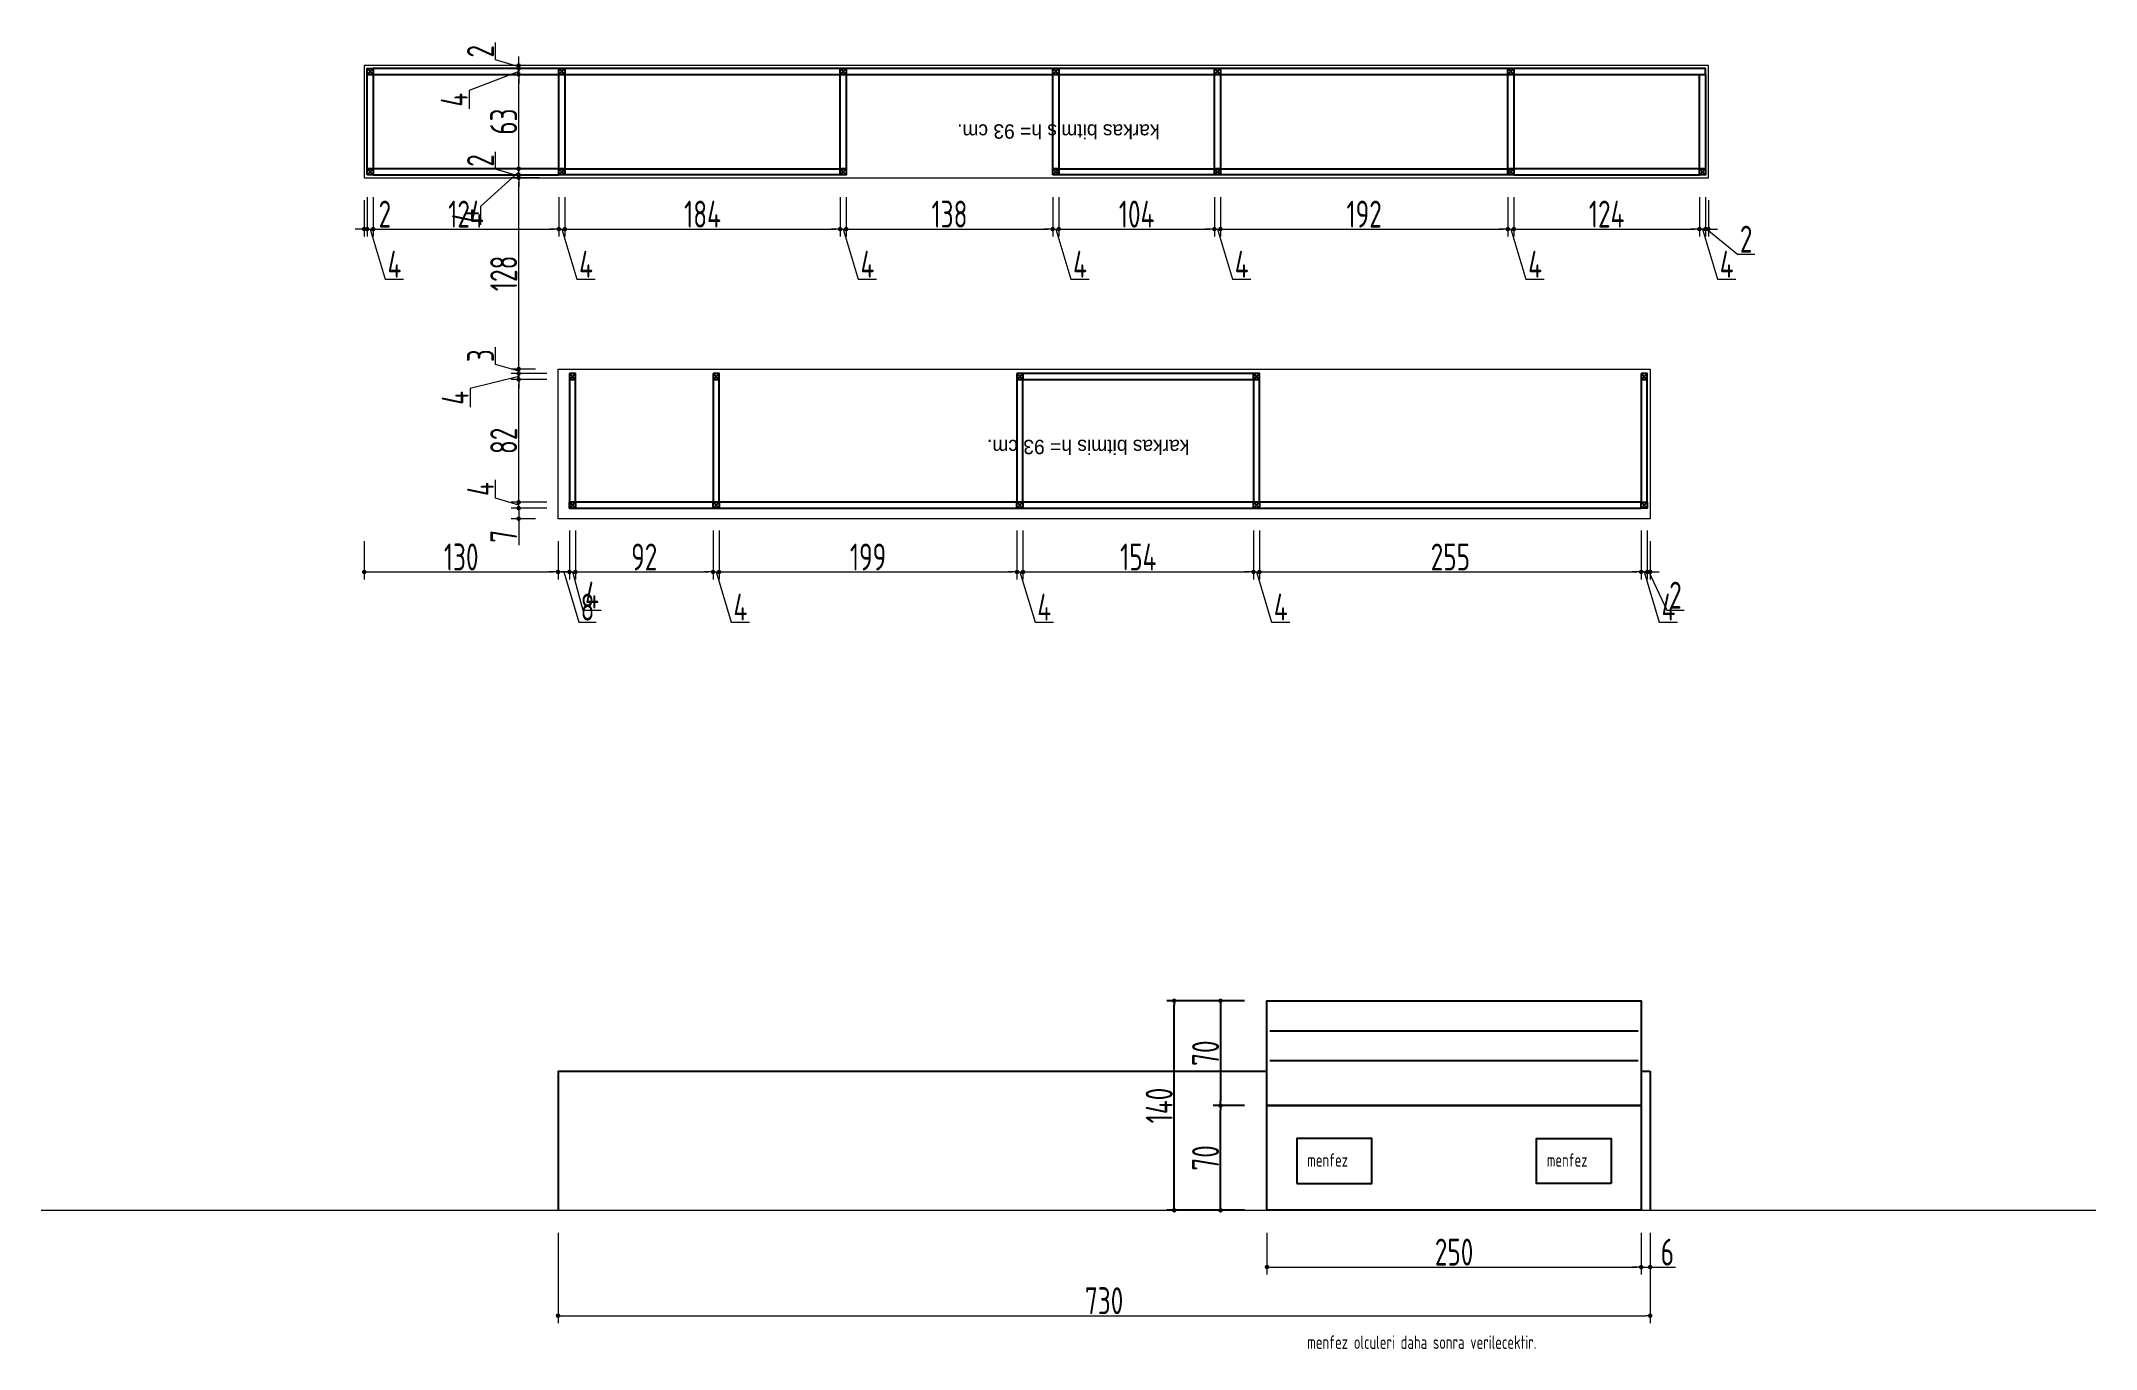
# Model space of a CAD drawing. Extents: x 309271 to 319232, y 6123 to 12941.
# Drawn here: x 310448 to 311821, y 6123 to 6996 of the extents above; entities that cross this region are included whole.
import ezdxf

# ---------------------------------------------------------------- set-up
doc = ezdxf.new("R2010")
doc.units = 0
doc.header["$LTSCALE"] = 25
doc.header["$MEASUREMENT"] = 0
doc.header["$PDSIZE"] = -500
doc.layers.get('0').update_dxf_attribs({"linetype": 'CONTINUOUS', "lineweight": 0})
doc.layers.get('DEFPOINTS').update_dxf_attribs({"linetype": 'CONTINUOUS', "lineweight": 0})
doc.layers.add('ARK_AHŞAP', color=45, linetype='CONTINUOUS', lineweight=15)
for name, color, linetype in [('Kıtc-002 Çizgi', 7, 'CONTINUOUS'), ('Kıtc-006 Yazı 001', 1, 'CONTINUOUS'), ('Kıtc-040 Detay', 7, 'CONTINUOUS')]:
    doc.layers.add(name, color=color, linetype=linetype)
doc.styles.add('DIM', font='dim', dxfattribs={"width": 0.8})
doc.dimstyles.new('mcv100 OLCU', dxfattribs={"dimtxt": 18, "dimasz": 3, "dimexe": 5, "dimexo": 15, "dimgap": 1, "dimtad": 1, "dimdec": 0, "dimzin": 9, "dimtxsty": 'DIM', "dimblk": 'DOT', "dimcen": 2.5, "dimclrd": 256, "dimclre": 256, "dimclrt": 256, "dimadec": 1, "dimazin": 1, "dimtfac": 1, "dimtdec": 0, "dimtmove": 0, "dimatfit": 3, "dimldrblk": 'DOT', "dimfxl": 1, "dimlwd": -1, "dimlwe": -1, "dimarcsym": 0})

msp = doc.modelspace()

# ---------------------------------------------------------------- texts
at = {"layer": 'Kıtc-002 Çizgi', "color": 1, "style": 'DIM', "width": 0.8}
for s, p in [('menfez', (311293.9, 6244.4)), ('menfez', (311453.9, 6244.4)), ('menfez olculeri daha sonra verilecektir.', (311293.9, 6122.7))]:
    msp.add_text(s, height=9, dxfattribs=at).set_placement(p)
at = {"layer": 'Kıtc-006 Yazı 001'}
for p in [(311195.2, 6940.9), (311215.2, 6730.1)]:
    msp.add_text('karkas bitmis h= 93 cm.', height=9.6, rotation=180, dxfattribs=at).set_placement(p)

# ---------------------------------------------------------------- blocks, each defined once
blk = doc.blocks.new('A$C14D17327')
at = {"layer": 'Kıtc-002 Çizgi', "color": 1, "elevation": 0}
blk.add_lwpolyline([(0, 4), (4, 4), (4, 0), (0, 0)], close=True, dxfattribs=at)
for points in [[(0, 4), (4, 0)], [(0, 0), (4, 4)]]:
    blk.add_lwpolyline(points, dxfattribs=at)
blk = doc.blocks.new('_Dot')
at = {"color": 0, "linetype": 'ByBlock', "lineweight": -2}
blk.add_line((-0.5, 0), (-1, 0), dxfattribs=at)
at = {"color": 0, "linetype": 'ByBlock', "const_width": 0.5}
blk.add_lwpolyline([(-0.25, 0, 1), (0.25, 0, 1)], format="xyb", close=True, dxfattribs=at)
blk = doc.blocks.new('*D116')
at = {"ltscale": 0.1, "transparency": 16777216}
for p, q in [((310663.9, 6662.4), (310663.9, 6636.8)), ((310793.4, 6662.4), (310793.4, 6636.8)), ((310666.9, 6641.8), (310790.4, 6641.8))]:
    blk.add_line(p, q, dxfattribs=at)
at = {"layer": 'DEFPOINTS', "color": 0, "ltscale": 0.1, "transparency": 16777216}
for p in [(310663.9, 6677.4), (310793.4, 6677.4), (310793.4, 6641.8)]:
    blk.add_point(p, dxfattribs=at)
at = {"ltscale": 0.1, "transparency": 16777216, "xscale": 3, "yscale": 3, "zscale": 3, "rotation": 180}
blk.add_blockref('_Dot', (310663.9, 6641.8), dxfattribs=at)
at = {"ltscale": 0.1, "transparency": 16777216, "xscale": 3, "yscale": 3, "zscale": 3}
blk.add_blockref('_Dot', (310793.4, 6641.8), dxfattribs=at)
at = {"ltscale": 0.1, "transparency": 16777216, "insert": (310728.7, 6651.8), "char_height": 18, "attachment_point": 5, "style": 'DIM'}
blk.add_mtext('130', dxfattribs=at)
blk = doc.blocks.new('*D117')
at = {"ltscale": 0.1, "transparency": 16777216}
for p, q in [((310793.4, 6662.4), (310793.4, 6636.8)), ((310801, 6669.4), (310801, 6636.8)), ((310790.4, 6641.8), (310787.4, 6641.8)), ((310793.4, 6641.8), (310801, 6641.8)), ((310793.4, 6641.8), (310801, 6641.8)), ((310797.2, 6641.8), (310807.3, 6608.3)), ((310804, 6641.8), (310807, 6641.8)), ((310807.3, 6608.3), (310818.9, 6608.3))]:
    blk.add_line(p, q, dxfattribs=at)
at = {"layer": 'DEFPOINTS', "color": 0, "ltscale": 0.1, "transparency": 16777216}
for p in [(310793.4, 6677.4), (310801, 6684.4), (310801, 6641.8)]:
    blk.add_point(p, dxfattribs=at)
at = {"ltscale": 0.1, "transparency": 16777216, "xscale": 3, "yscale": 3, "zscale": 3}
blk.add_blockref('_Dot', (310793.4, 6641.8), dxfattribs=at)
at = {"ltscale": 0.1, "transparency": 16777216, "xscale": 3, "yscale": 3, "zscale": 3, "rotation": 180}
blk.add_blockref('_Dot', (310801, 6641.8), dxfattribs=at)
at = {"ltscale": 0.1, "transparency": 16777216, "insert": (310813.1, 6618.3), "char_height": 18, "attachment_point": 5, "style": 'DIM'}
blk.add_mtext('8', dxfattribs=at)
blk = doc.blocks.new('*D118')
at = {"ltscale": 0.1, "transparency": 16777216}
for p, q in [((310801, 6669.4), (310801, 6636.8)), ((310805, 6669.4), (310805, 6636.8)), ((310798, 6641.8), (310795, 6641.8)), ((310801, 6641.8), (310805, 6641.8)), ((310801, 6641.8), (310805, 6641.8)), ((310803, 6641.8), (310810, 6616.3)), ((310808, 6641.8), (310811, 6641.8)), ((310810, 6616.3), (310822.3, 6616.3))]:
    blk.add_line(p, q, dxfattribs=at)
at = {"layer": 'DEFPOINTS', "color": 0, "ltscale": 0.1, "transparency": 16777216}
for p in [(310801, 6684.4), (310805, 6684.4), (310805, 6641.8)]:
    blk.add_point(p, dxfattribs=at)
at = {"ltscale": 0.1, "transparency": 16777216, "xscale": 3, "yscale": 3, "zscale": 3}
blk.add_blockref('_Dot', (310801, 6641.8), dxfattribs=at)
at = {"ltscale": 0.1, "transparency": 16777216, "xscale": 3, "yscale": 3, "zscale": 3, "rotation": 180}
blk.add_blockref('_Dot', (310805, 6641.8), dxfattribs=at)
at = {"ltscale": 0.1, "transparency": 16777216, "insert": (310816.1, 6626.3), "char_height": 18, "attachment_point": 5, "style": 'DIM'}
blk.add_mtext('4', dxfattribs=at)
blk = doc.blocks.new('*D119')
at = {"ltscale": 0.1, "transparency": 16777216}
for p, q in [((310805, 6669.4), (310805, 6636.8)), ((310897, 6669.4), (310897, 6636.8)), ((310808, 6641.8), (310894, 6641.8))]:
    blk.add_line(p, q, dxfattribs=at)
at = {"layer": 'DEFPOINTS', "color": 0, "ltscale": 0.1, "transparency": 16777216}
for p in [(310805, 6684.4), (310897, 6684.4), (310897, 6641.8)]:
    blk.add_point(p, dxfattribs=at)
at = {"ltscale": 0.1, "transparency": 16777216, "xscale": 3, "yscale": 3, "zscale": 3, "rotation": 180}
blk.add_blockref('_Dot', (310805, 6641.8), dxfattribs=at)
at = {"ltscale": 0.1, "transparency": 16777216, "xscale": 3, "yscale": 3, "zscale": 3}
blk.add_blockref('_Dot', (310897, 6641.8), dxfattribs=at)
at = {"ltscale": 0.1, "transparency": 16777216, "insert": (310851, 6651.8), "char_height": 18, "attachment_point": 5, "style": 'DIM'}
blk.add_mtext('92', dxfattribs=at)
blk = doc.blocks.new('*D142')
at = {"ltscale": 0.1, "transparency": 16777216}
for p, q in [((310897, 6669.4), (310897, 6636.8)), ((310901, 6669.4), (310901, 6636.8)), ((310894, 6641.8), (310891, 6641.8)), ((310897, 6641.8), (310901, 6641.8)), ((310897, 6641.8), (310901, 6641.8)), ((310899, 6641.8), (310909.1, 6608.3)), ((310904, 6641.8), (310907, 6641.8)), ((310909.1, 6608.3), (310921.3, 6608.3))]:
    blk.add_line(p, q, dxfattribs=at)
at = {"layer": 'DEFPOINTS', "color": 0, "ltscale": 0.1, "transparency": 16777216}
for p in [(310897, 6684.4), (310901, 6684.4), (310901, 6641.8)]:
    blk.add_point(p, dxfattribs=at)
at = {"ltscale": 0.1, "transparency": 16777216, "xscale": 3, "yscale": 3, "zscale": 3}
blk.add_blockref('_Dot', (310897, 6641.8), dxfattribs=at)
at = {"ltscale": 0.1, "transparency": 16777216, "xscale": 3, "yscale": 3, "zscale": 3, "rotation": 180}
blk.add_blockref('_Dot', (310901, 6641.8), dxfattribs=at)
at = {"ltscale": 0.1, "transparency": 16777216, "insert": (310915.2, 6618.3), "char_height": 18, "attachment_point": 5, "style": 'DIM'}
blk.add_mtext('4', dxfattribs=at)
blk = doc.blocks.new('*D143')
at = {"ltscale": 0.1, "transparency": 16777216}
for p, q in [((310901, 6669.4), (310901, 6636.8)), ((311100, 6669.4), (311100, 6636.8)), ((310904, 6641.8), (311097, 6641.8))]:
    blk.add_line(p, q, dxfattribs=at)
at = {"layer": 'DEFPOINTS', "color": 0, "ltscale": 0.1, "transparency": 16777216}
for p in [(310901, 6684.4), (311100, 6684.4), (311100, 6641.8)]:
    blk.add_point(p, dxfattribs=at)
at = {"ltscale": 0.1, "transparency": 16777216, "xscale": 3, "yscale": 3, "zscale": 3, "rotation": 180}
blk.add_blockref('_Dot', (310901, 6641.8), dxfattribs=at)
at = {"ltscale": 0.1, "transparency": 16777216, "xscale": 3, "yscale": 3, "zscale": 3}
blk.add_blockref('_Dot', (311100, 6641.8), dxfattribs=at)
at = {"ltscale": 0.1, "transparency": 16777216, "insert": (311000.5, 6651.8), "char_height": 18, "attachment_point": 5, "style": 'DIM'}
blk.add_mtext('199', dxfattribs=at)
blk = doc.blocks.new('*D144')
at = {"ltscale": 0.1, "transparency": 16777216}
for p, q in [((311100, 6669.4), (311100, 6636.8)), ((311104, 6669.4), (311104, 6636.8)), ((311097, 6641.8), (311094, 6641.8)), ((311100, 6641.8), (311104, 6641.8)), ((311100, 6641.8), (311104, 6641.8)), ((311102, 6641.8), (311112.1, 6608.3)), ((311107, 6641.8), (311110, 6641.8)), ((311112.1, 6608.3), (311124.3, 6608.3))]:
    blk.add_line(p, q, dxfattribs=at)
at = {"layer": 'DEFPOINTS', "color": 0, "ltscale": 0.1, "transparency": 16777216}
for p in [(311100, 6684.4), (311104, 6684.4), (311104, 6641.8)]:
    blk.add_point(p, dxfattribs=at)
at = {"ltscale": 0.1, "transparency": 16777216, "xscale": 3, "yscale": 3, "zscale": 3}
blk.add_blockref('_Dot', (311100, 6641.8), dxfattribs=at)
at = {"ltscale": 0.1, "transparency": 16777216, "xscale": 3, "yscale": 3, "zscale": 3, "rotation": 180}
blk.add_blockref('_Dot', (311104, 6641.8), dxfattribs=at)
at = {"ltscale": 0.1, "transparency": 16777216, "insert": (311118.2, 6618.3), "char_height": 18, "attachment_point": 5, "style": 'DIM'}
blk.add_mtext('4', dxfattribs=at)
blk = doc.blocks.new('*D145')
at = {"ltscale": 0.1, "transparency": 16777216}
for p, q in [((311104, 6669.4), (311104, 6636.8)), ((311258, 6669.4), (311258, 6636.8)), ((311107, 6641.8), (311255, 6641.8))]:
    blk.add_line(p, q, dxfattribs=at)
at = {"layer": 'DEFPOINTS', "color": 0, "ltscale": 0.1, "transparency": 16777216}
for p in [(311104, 6684.4), (311258, 6684.4), (311258, 6641.8)]:
    blk.add_point(p, dxfattribs=at)
at = {"ltscale": 0.1, "transparency": 16777216, "xscale": 3, "yscale": 3, "zscale": 3, "rotation": 180}
blk.add_blockref('_Dot', (311104, 6641.8), dxfattribs=at)
at = {"ltscale": 0.1, "transparency": 16777216, "xscale": 3, "yscale": 3, "zscale": 3}
blk.add_blockref('_Dot', (311258, 6641.8), dxfattribs=at)
at = {"ltscale": 0.1, "transparency": 16777216, "insert": (311181, 6651.8), "char_height": 18, "attachment_point": 5, "style": 'DIM'}
blk.add_mtext('154', dxfattribs=at)
blk = doc.blocks.new('*D146')
at = {"ltscale": 0.1, "transparency": 16777216}
for p, q in [((311258, 6669.4), (311258, 6636.8)), ((311262, 6669.4), (311262, 6636.8)), ((311255, 6641.8), (311252, 6641.8)), ((311258, 6641.8), (311262, 6641.8)), ((311258, 6641.8), (311262, 6641.8)), ((311260, 6641.8), (311270.1, 6608.3)), ((311265, 6641.8), (311268, 6641.8)), ((311270.1, 6608.3), (311282.3, 6608.3))]:
    blk.add_line(p, q, dxfattribs=at)
at = {"layer": 'DEFPOINTS', "color": 0, "ltscale": 0.1, "transparency": 16777216}
for p in [(311258, 6684.4), (311262, 6684.4), (311262, 6641.8)]:
    blk.add_point(p, dxfattribs=at)
at = {"ltscale": 0.1, "transparency": 16777216, "xscale": 3, "yscale": 3, "zscale": 3}
blk.add_blockref('_Dot', (311258, 6641.8), dxfattribs=at)
at = {"ltscale": 0.1, "transparency": 16777216, "xscale": 3, "yscale": 3, "zscale": 3, "rotation": 180}
blk.add_blockref('_Dot', (311262, 6641.8), dxfattribs=at)
at = {"ltscale": 0.1, "transparency": 16777216, "insert": (311276.2, 6618.3), "char_height": 18, "attachment_point": 5, "style": 'DIM'}
blk.add_mtext('4', dxfattribs=at)
blk = doc.blocks.new('*D147')
at = {"ltscale": 0.1, "transparency": 16777216}
for p, q in [((311262, 6669.4), (311262, 6636.8)), ((311517, 6669.4), (311517, 6636.8)), ((311265, 6641.8), (311514, 6641.8))]:
    blk.add_line(p, q, dxfattribs=at)
at = {"layer": 'DEFPOINTS', "color": 0, "ltscale": 0.1, "transparency": 16777216}
for p in [(311262, 6684.4), (311517, 6684.4), (311517, 6641.8)]:
    blk.add_point(p, dxfattribs=at)
at = {"ltscale": 0.1, "transparency": 16777216, "xscale": 3, "yscale": 3, "zscale": 3, "rotation": 180}
blk.add_blockref('_Dot', (311262, 6641.8), dxfattribs=at)
at = {"ltscale": 0.1, "transparency": 16777216, "xscale": 3, "yscale": 3, "zscale": 3}
blk.add_blockref('_Dot', (311517, 6641.8), dxfattribs=at)
at = {"ltscale": 0.1, "transparency": 16777216, "insert": (311389.5, 6651.8), "char_height": 18, "attachment_point": 5, "style": 'DIM'}
blk.add_mtext('255', dxfattribs=at)
blk = doc.blocks.new('*D148')
at = {"ltscale": 0.1, "transparency": 16777216}
for p, q in [((311517, 6669.4), (311517, 6636.8)), ((311521, 6669.4), (311521, 6636.8)), ((311514, 6641.8), (311511, 6641.8)), ((311517, 6641.8), (311521, 6641.8)), ((311517, 6641.8), (311521, 6641.8)), ((311519, 6641.8), (311529.1, 6608.3)), ((311524, 6641.8), (311527, 6641.8)), ((311529.1, 6608.3), (311541.3, 6608.3))]:
    blk.add_line(p, q, dxfattribs=at)
at = {"layer": 'DEFPOINTS', "color": 0, "ltscale": 0.1, "transparency": 16777216}
for p in [(311517, 6684.4), (311521, 6684.4), (311521, 6641.8)]:
    blk.add_point(p, dxfattribs=at)
at = {"ltscale": 0.1, "transparency": 16777216, "xscale": 3, "yscale": 3, "zscale": 3}
blk.add_blockref('_Dot', (311517, 6641.8), dxfattribs=at)
at = {"ltscale": 0.1, "transparency": 16777216, "xscale": 3, "yscale": 3, "zscale": 3, "rotation": 180}
blk.add_blockref('_Dot', (311521, 6641.8), dxfattribs=at)
at = {"ltscale": 0.1, "transparency": 16777216, "insert": (311535.2, 6618.3), "char_height": 18, "attachment_point": 5, "style": 'DIM'}
blk.add_mtext('4', dxfattribs=at)
blk = doc.blocks.new('*D135')
at = {"ltscale": 0.1, "transparency": 16777216}
for p, q in [((311521, 6669.4), (311521, 6636.8)), ((311523, 6662.4), (311523, 6636.8)), ((311518, 6641.8), (311515, 6641.8)), ((311521, 6641.8), (311523, 6641.8)), ((311521, 6641.8), (311523, 6641.8)), ((311522, 6641.8), (311534.1, 6616.3)), ((311526, 6641.8), (311529, 6641.8)), ((311534.1, 6616.3), (311545.7, 6616.3))]:
    blk.add_line(p, q, dxfattribs=at)
at = {"layer": 'DEFPOINTS', "color": 0, "ltscale": 0.1, "transparency": 16777216}
for p in [(311521, 6684.4), (311523, 6677.4), (311523, 6641.8)]:
    blk.add_point(p, dxfattribs=at)
at = {"ltscale": 0.1, "transparency": 16777216, "xscale": 3, "yscale": 3, "zscale": 3}
blk.add_blockref('_Dot', (311521, 6641.8), dxfattribs=at)
at = {"ltscale": 0.1, "transparency": 16777216, "xscale": 3, "yscale": 3, "zscale": 3, "rotation": 180}
blk.add_blockref('_Dot', (311523, 6641.8), dxfattribs=at)
at = {"ltscale": 0.1, "transparency": 16777216, "insert": (311539.9, 6626.3), "char_height": 18, "attachment_point": 5, "style": 'DIM'}
blk.add_mtext('2', dxfattribs=at)
blk = doc.blocks.new('*D136')
at = {"ltscale": 0.1, "transparency": 16777216}
for p, q in [((310767.1, 6687.4), (310767.1, 6690.4)), ((310786, 6684.4), (310762.1, 6684.4)), ((310778.4, 6677.4), (310762.1, 6677.4)), ((310767.1, 6684.4), (310767.1, 6677.4)), ((310767.1, 6674.4), (310767.1, 6659.8))]:
    blk.add_line(p, q, dxfattribs=at)
at = {"layer": 'DEFPOINTS', "color": 0, "ltscale": 0.1, "transparency": 16777216}
for p in [(310767.1, 6684.4), (310793.4, 6677.4), (310801, 6684.4)]:
    blk.add_point(p, dxfattribs=at)
at = {"ltscale": 0.1, "transparency": 16777216, "xscale": 3, "yscale": 3, "zscale": 3}
for p, rotation in [((310767.1, 6684.4), 270), ((310767.1, 6677.4), 90)]:
    blk.add_blockref('_Dot', p, dxfattribs=dict(at, rotation=rotation))
at = {"ltscale": 0.1, "transparency": 16777216, "insert": (310757.1, 6665.6), "char_height": 18, "attachment_point": 5, "rotation": 90, "style": 'DIM'}
blk.add_mtext('7', dxfattribs=at)
blk = doc.blocks.new('*D137')
at = {"ltscale": 0.1, "transparency": 16777216}
for p, q in [((310751.6, 6691), (310751.6, 6703.3)), ((310767.1, 6686.4), (310751.6, 6691)), ((310786, 6688.4), (310762.1, 6688.4)), ((310767.1, 6691.4), (310767.1, 6694.4)), ((310767.1, 6684.4), (310767.1, 6688.4)), ((310767.1, 6684.4), (310767.1, 6688.4)), ((310786, 6684.4), (310762.1, 6684.4)), ((310767.1, 6681.4), (310767.1, 6678.4))]:
    blk.add_line(p, q, dxfattribs=at)
at = {"layer": 'DEFPOINTS', "color": 0, "ltscale": 0.1, "transparency": 16777216}
for p in [(310767.1, 6688.4), (310801, 6688.4), (310801, 6684.4)]:
    blk.add_point(p, dxfattribs=at)
at = {"ltscale": 0.1, "transparency": 16777216, "xscale": 3, "yscale": 3, "zscale": 3}
for p, rotation in [((310767.1, 6688.4), 270), ((310767.1, 6684.4), 90)]:
    blk.add_blockref('_Dot', p, dxfattribs=dict(at, rotation=rotation))
at = {"ltscale": 0.1, "transparency": 16777216, "insert": (310741.6, 6697.2), "char_height": 18, "attachment_point": 5, "rotation": 90, "style": 'DIM'}
blk.add_mtext('4', dxfattribs=at)
blk = doc.blocks.new('*D138')
at = {"ltscale": 0.1, "transparency": 16777216}
for p, q in [((310786, 6770.4), (310762.1, 6770.4)), ((310767.1, 6691.4), (310767.1, 6767.4)), ((310786, 6688.4), (310762.1, 6688.4))]:
    blk.add_line(p, q, dxfattribs=at)
at = {"layer": 'DEFPOINTS', "color": 0, "ltscale": 0.1, "transparency": 16777216}
for p in [(310767.1, 6770.4), (310801, 6770.4), (310801, 6688.4)]:
    blk.add_point(p, dxfattribs=at)
at = {"ltscale": 0.1, "transparency": 16777216, "xscale": 3, "yscale": 3, "zscale": 3}
for p, rotation in [((310767.1, 6770.4), 90), ((310767.1, 6688.4), 270)]:
    blk.add_blockref('_Dot', p, dxfattribs=dict(at, rotation=rotation))
at = {"ltscale": 0.1, "transparency": 16777216, "insert": (310757.1, 6729.4), "char_height": 18, "attachment_point": 5, "rotation": 90, "style": 'DIM'}
blk.add_mtext('82', dxfattribs=at)
blk = doc.blocks.new('*D139')
at = {"ltscale": 0.1, "transparency": 16777216}
for p, q in [((310767.1, 6772.4), (310734.7, 6764.3)), ((310786, 6774.4), (310762.1, 6774.4)), ((310786, 6770.4), (310762.1, 6770.4)), ((310767.1, 6777.4), (310767.1, 6780.4)), ((310767.1, 6770.4), (310767.1, 6774.4)), ((310767.1, 6770.4), (310767.1, 6774.4)), ((310734.7, 6764.3), (310734.7, 6752)), ((310767.1, 6767.4), (310767.1, 6764.4))]:
    blk.add_line(p, q, dxfattribs=at)
at = {"layer": 'DEFPOINTS', "color": 0, "ltscale": 0.1, "transparency": 16777216}
for p in [(310767.1, 6774.4), (310801, 6774.4), (310801, 6770.4)]:
    blk.add_point(p, dxfattribs=at)
at = {"ltscale": 0.1, "transparency": 16777216, "xscale": 3, "yscale": 3, "zscale": 3}
for p, rotation in [((310767.1, 6774.4), 270), ((310767.1, 6770.4), 90)]:
    blk.add_blockref('_Dot', p, dxfattribs=dict(at, rotation=rotation))
at = {"ltscale": 0.1, "transparency": 16777216, "insert": (310724.7, 6758.1), "char_height": 18, "attachment_point": 5, "rotation": 90, "style": 'DIM'}
blk.add_mtext('4', dxfattribs=at)
blk = doc.blocks.new('*D140')
at = {"ltscale": 0.1, "transparency": 16777216}
for p, q in [((310751.6, 6780.5), (310751.6, 6792.1)), ((310767.1, 6780.4), (310767.1, 6783.4)), ((310767.1, 6775.9), (310751.6, 6780.5)), ((310778.4, 6777.4), (310762.1, 6777.4)), ((310786, 6774.4), (310762.1, 6774.4)), ((310767.1, 6774.4), (310767.1, 6777.4)), ((310767.1, 6774.4), (310767.1, 6777.4)), ((310767.1, 6771.4), (310767.1, 6768.4))]:
    blk.add_line(p, q, dxfattribs=at)
at = {"layer": 'DEFPOINTS', "color": 0, "ltscale": 0.1, "transparency": 16777216}
for p in [(310767.1, 6777.4), (310793.4, 6777.4), (310801, 6774.4)]:
    blk.add_point(p, dxfattribs=at)
at = {"ltscale": 0.1, "transparency": 16777216, "xscale": 3, "yscale": 3, "zscale": 3}
for p, rotation in [((310767.1, 6777.4), 270), ((310767.1, 6774.4), 90)]:
    blk.add_blockref('_Dot', p, dxfattribs=dict(at, rotation=rotation))
at = {"ltscale": 0.1, "transparency": 16777216, "insert": (310741.6, 6786.3), "char_height": 18, "attachment_point": 5, "rotation": 90, "style": 'DIM'}
blk.add_mtext('3', dxfattribs=at)
blk = doc.blocks.new('*D141')
at = {"ltscale": 0.1, "transparency": 16777216}
for p, q in [((310780.9, 6905.2), (310762.1, 6905.2)), ((310767.1, 6780.4), (310767.1, 6902.2)), ((310778.4, 6777.4), (310762.1, 6777.4))]:
    blk.add_line(p, q, dxfattribs=at)
at = {"layer": 'DEFPOINTS', "color": 0, "ltscale": 0.1, "transparency": 16777216}
for p in [(310767.1, 6905.2), (310795.9, 6905.2), (310793.4, 6777.4)]:
    blk.add_point(p, dxfattribs=at)
at = {"ltscale": 0.1, "transparency": 16777216, "xscale": 3, "yscale": 3, "zscale": 3}
for p, rotation in [((310767.1, 6905.2), 90), ((310767.1, 6777.4), 270)]:
    blk.add_blockref('_Dot', p, dxfattribs=dict(at, rotation=rotation))
at = {"ltscale": 0.1, "transparency": 16777216, "insert": (310757.1, 6841.3), "char_height": 18, "attachment_point": 5, "rotation": 90, "style": 'DIM'}
blk.add_mtext('128', dxfattribs=at)
blk = doc.blocks.new('*D111')
at = {"ltscale": 0.1, "transparency": 16777216}
for p, q in [((310751.6, 6910.9), (310751.6, 6922.5)), ((310767.1, 6906.2), (310751.6, 6910.9)), ((310778.9, 6907.2), (310762.1, 6907.2)), ((310780.9, 6905.2), (310762.1, 6905.2)), ((310767.1, 6910.2), (310767.1, 6913.2)), ((310767.1, 6905.2), (310767.1, 6907.2)), ((310767.1, 6905.2), (310767.1, 6907.2)), ((310767.1, 6902.2), (310767.1, 6899.2))]:
    blk.add_line(p, q, dxfattribs=at)
at = {"layer": 'DEFPOINTS', "color": 0, "ltscale": 0.1, "transparency": 16777216}
for p in [(310767.1, 6907.2), (310793.9, 6907.2), (310795.9, 6905.2)]:
    blk.add_point(p, dxfattribs=at)
at = {"ltscale": 0.1, "transparency": 16777216, "xscale": 3, "yscale": 3, "zscale": 3}
for p, rotation in [((310767.1, 6907.2), 270), ((310767.1, 6905.2), 90)]:
    blk.add_blockref('_Dot', p, dxfattribs=dict(at, rotation=rotation))
at = {"ltscale": 0.1, "transparency": 16777216, "insert": (310741.6, 6916.7), "char_height": 18, "attachment_point": 5, "rotation": 90, "style": 'DIM'}
blk.add_mtext('2', dxfattribs=at)
blk = doc.blocks.new('*D112')
at = {"ltscale": 0.1, "transparency": 16777216}
for p, q in [((310767.1, 6909.2), (310741.6, 6886)), ((310778.9, 6911.2), (310762.1, 6911.2)), ((310778.9, 6907.2), (310762.1, 6907.2)), ((310767.1, 6914.2), (310767.1, 6917.2)), ((310767.1, 6907.2), (310767.1, 6911.2)), ((310767.1, 6907.2), (310767.1, 6911.2)), ((310767.1, 6904.2), (310767.1, 6901.2)), ((310741.6, 6886), (310741.6, 6873.7))]:
    blk.add_line(p, q, dxfattribs=at)
at = {"layer": 'DEFPOINTS', "color": 0, "ltscale": 0.1, "transparency": 16777216}
for p in [(310767.1, 6911.2), (310793.9, 6911.2), (310793.9, 6907.2)]:
    blk.add_point(p, dxfattribs=at)
at = {"ltscale": 0.1, "transparency": 16777216, "xscale": 3, "yscale": 3, "zscale": 3}
for p, rotation in [((310767.1, 6911.2), 270), ((310767.1, 6907.2), 90)]:
    blk.add_blockref('_Dot', p, dxfattribs=dict(at, rotation=rotation))
at = {"ltscale": 0.1, "transparency": 16777216, "insert": (310731.6, 6879.9), "char_height": 18, "attachment_point": 5, "rotation": 90, "style": 'DIM'}
blk.add_mtext('4', dxfattribs=at)
blk = doc.blocks.new('*D113')
at = {"ltscale": 0.1, "transparency": 16777216}
for p, q in [((310778.9, 6974.2), (310762.1, 6974.2)), ((310767.1, 6914.2), (310767.1, 6971.2)), ((310778.9, 6911.2), (310762.1, 6911.2))]:
    blk.add_line(p, q, dxfattribs=at)
at = {"layer": 'DEFPOINTS', "color": 0, "ltscale": 0.1, "transparency": 16777216}
for p in [(310767.1, 6974.2), (310793.9, 6974.2), (310793.9, 6911.2)]:
    blk.add_point(p, dxfattribs=at)
at = {"ltscale": 0.1, "transparency": 16777216, "xscale": 3, "yscale": 3, "zscale": 3}
for p, rotation in [((310767.1, 6974.2), 90), ((310767.1, 6911.2), 270)]:
    blk.add_blockref('_Dot', p, dxfattribs=dict(at, rotation=rotation))
at = {"ltscale": 0.1, "transparency": 16777216, "insert": (310757.1, 6942.7), "char_height": 18, "attachment_point": 5, "rotation": 90, "style": 'DIM'}
blk.add_mtext('63', dxfattribs=at)
blk = doc.blocks.new('*D114')
at = {"ltscale": 0.1, "transparency": 16777216}
for p, q in [((310767.1, 6976.2), (310734.1, 6963.5)), ((310778.9, 6978.2), (310762.1, 6978.2)), ((310778.9, 6974.2), (310762.1, 6974.2)), ((310767.1, 6981.2), (310767.1, 6984.2)), ((310767.1, 6974.2), (310767.1, 6978.2)), ((310767.1, 6974.2), (310767.1, 6978.2)), ((310734.1, 6963.5), (310734.1, 6951.2)), ((310767.1, 6971.2), (310767.1, 6968.2))]:
    blk.add_line(p, q, dxfattribs=at)
at = {"layer": 'DEFPOINTS', "color": 0, "ltscale": 0.1, "transparency": 16777216}
for p in [(310767.1, 6978.2), (310793.9, 6978.2), (310793.9, 6974.2)]:
    blk.add_point(p, dxfattribs=at)
at = {"ltscale": 0.1, "transparency": 16777216, "xscale": 3, "yscale": 3, "zscale": 3}
for p, rotation in [((310767.1, 6978.2), 270), ((310767.1, 6974.2), 90)]:
    blk.add_blockref('_Dot', p, dxfattribs=dict(at, rotation=rotation))
at = {"ltscale": 0.1, "transparency": 16777216, "insert": (310724.1, 6957.3), "char_height": 18, "attachment_point": 5, "rotation": 90, "style": 'DIM'}
blk.add_mtext('4', dxfattribs=at)
blk = doc.blocks.new('*D115')
at = {"ltscale": 0.1, "transparency": 16777216}
for p, q in [((310751.6, 6983.9), (310751.6, 6995.5)), ((310767.1, 6979.2), (310751.6, 6983.9)), ((310778.9, 6980.2), (310762.1, 6980.2)), ((310778.9, 6978.2), (310762.1, 6978.2)), ((310767.1, 6983.2), (310767.1, 6986.2)), ((310767.1, 6978.2), (310767.1, 6980.2)), ((310767.1, 6978.2), (310767.1, 6980.2)), ((310767.1, 6975.2), (310767.1, 6972.2))]:
    blk.add_line(p, q, dxfattribs=at)
at = {"layer": 'DEFPOINTS', "color": 0, "ltscale": 0.1, "transparency": 16777216}
for p in [(310767.1, 6980.2), (310793.9, 6980.2), (310793.9, 6978.2)]:
    blk.add_point(p, dxfattribs=at)
at = {"ltscale": 0.1, "transparency": 16777216, "xscale": 3, "yscale": 3, "zscale": 3}
for p, rotation in [((310767.1, 6980.2), 270), ((310767.1, 6978.2), 90)]:
    blk.add_blockref('_Dot', p, dxfattribs=dict(at, rotation=rotation))
at = {"ltscale": 0.1, "transparency": 16777216, "insert": (310741.6, 6989.7), "char_height": 18, "attachment_point": 5, "rotation": 90, "style": 'DIM'}
blk.add_mtext('2', dxfattribs=at)
blk = doc.blocks.new('*D128')
at = {"ltscale": 0.1, "transparency": 16777216}
for p, q in [((310665.9, 6892.2), (310665.9, 6865.9)), ((310663.9, 6890.2), (310663.9, 6865.9)), ((310660.9, 6870.9), (310657.9, 6870.9)), ((310663.9, 6870.9), (310665.9, 6870.9)), ((310668.9, 6870.9), (310683.5, 6870.9))]:
    blk.add_line(p, q, dxfattribs=at)
at = {"layer": 'DEFPOINTS', "color": 0, "ltscale": 0.1, "transparency": 16777216}
for p in [(310663.9, 6905.2), (310665.9, 6907.2), (310665.9, 6870.9)]:
    blk.add_point(p, dxfattribs=at)
at = {"ltscale": 0.1, "transparency": 16777216, "xscale": 3, "yscale": 3, "zscale": 3}
blk.add_blockref('_Dot', (310663.9, 6870.9), dxfattribs=at)
at = {"ltscale": 0.1, "transparency": 16777216, "xscale": 3, "yscale": 3, "zscale": 3, "rotation": 180}
blk.add_blockref('_Dot', (310665.9, 6870.9), dxfattribs=at)
at = {"ltscale": 0.1, "transparency": 16777216, "insert": (310677.7, 6880.9), "char_height": 18, "attachment_point": 5, "style": 'DIM'}
blk.add_mtext('2', dxfattribs=at)
blk = doc.blocks.new('*D129')
at = {"ltscale": 0.1, "transparency": 16777216}
for p, q in [((310665.9, 6892.2), (310665.9, 6865.9)), ((310669.9, 6892.2), (310669.9, 6865.9)), ((310662.9, 6870.9), (310659.9, 6870.9)), ((310665.9, 6870.9), (310669.9, 6870.9)), ((310665.9, 6870.9), (310669.9, 6870.9)), ((310667.9, 6870.9), (310677.9, 6837.4)), ((310672.9, 6870.9), (310675.9, 6870.9)), ((310677.9, 6837.4), (310690.2, 6837.4))]:
    blk.add_line(p, q, dxfattribs=at)
at = {"layer": 'DEFPOINTS', "color": 0, "ltscale": 0.1, "transparency": 16777216}
for p in [(310665.9, 6907.2), (310669.9, 6907.2), (310669.9, 6870.9)]:
    blk.add_point(p, dxfattribs=at)
at = {"ltscale": 0.1, "transparency": 16777216, "xscale": 3, "yscale": 3, "zscale": 3}
blk.add_blockref('_Dot', (310665.9, 6870.9), dxfattribs=at)
at = {"ltscale": 0.1, "transparency": 16777216, "xscale": 3, "yscale": 3, "zscale": 3, "rotation": 180}
blk.add_blockref('_Dot', (310669.9, 6870.9), dxfattribs=at)
at = {"ltscale": 0.1, "transparency": 16777216, "insert": (310684.1, 6847.4), "char_height": 18, "attachment_point": 5, "style": 'DIM'}
blk.add_mtext('4', dxfattribs=at)
blk = doc.blocks.new('*D130')
at = {"ltscale": 0.1, "transparency": 16777216}
for p, q in [((310669.9, 6892.2), (310669.9, 6865.9)), ((310793.9, 6892.2), (310793.9, 6865.9)), ((310672.9, 6870.9), (310790.9, 6870.9))]:
    blk.add_line(p, q, dxfattribs=at)
at = {"layer": 'DEFPOINTS', "color": 0, "ltscale": 0.1, "transparency": 16777216}
for p in [(310669.9, 6907.2), (310793.9, 6907.2), (310793.9, 6870.9)]:
    blk.add_point(p, dxfattribs=at)
at = {"ltscale": 0.1, "transparency": 16777216, "xscale": 3, "yscale": 3, "zscale": 3, "rotation": 180}
blk.add_blockref('_Dot', (310669.9, 6870.9), dxfattribs=at)
at = {"ltscale": 0.1, "transparency": 16777216, "xscale": 3, "yscale": 3, "zscale": 3}
blk.add_blockref('_Dot', (310793.9, 6870.9), dxfattribs=at)
at = {"ltscale": 0.1, "transparency": 16777216, "insert": (310731.9, 6880.9), "char_height": 18, "attachment_point": 5, "style": 'DIM'}
blk.add_mtext('124', dxfattribs=at)
blk = doc.blocks.new('*D131')
at = {"ltscale": 0.1, "transparency": 16777216}
for p, q in [((310793.9, 6892.2), (310793.9, 6865.9)), ((310797.9, 6892.2), (310797.9, 6865.9)), ((310790.9, 6870.9), (310787.9, 6870.9)), ((310793.9, 6870.9), (310797.9, 6870.9)), ((310793.9, 6870.9), (310797.9, 6870.9)), ((310795.9, 6870.9), (310805.9, 6837.4)), ((310800.9, 6870.9), (310803.9, 6870.9)), ((310805.9, 6837.4), (310818.2, 6837.4))]:
    blk.add_line(p, q, dxfattribs=at)
at = {"layer": 'DEFPOINTS', "color": 0, "ltscale": 0.1, "transparency": 16777216}
for p in [(310793.9, 6907.2), (310797.9, 6907.2), (310797.9, 6870.9)]:
    blk.add_point(p, dxfattribs=at)
at = {"ltscale": 0.1, "transparency": 16777216, "xscale": 3, "yscale": 3, "zscale": 3}
blk.add_blockref('_Dot', (310793.9, 6870.9), dxfattribs=at)
at = {"ltscale": 0.1, "transparency": 16777216, "xscale": 3, "yscale": 3, "zscale": 3, "rotation": 180}
blk.add_blockref('_Dot', (310797.9, 6870.9), dxfattribs=at)
at = {"ltscale": 0.1, "transparency": 16777216, "insert": (310812.1, 6847.4), "char_height": 18, "attachment_point": 5, "style": 'DIM'}
blk.add_mtext('4', dxfattribs=at)
blk = doc.blocks.new('*D132')
at = {"ltscale": 0.1, "transparency": 16777216}
for p, q in [((310797.9, 6892.2), (310797.9, 6865.9)), ((310981.9, 6892.2), (310981.9, 6865.9)), ((310800.9, 6870.9), (310978.9, 6870.9))]:
    blk.add_line(p, q, dxfattribs=at)
at = {"layer": 'DEFPOINTS', "color": 0, "ltscale": 0.1, "transparency": 16777216}
for p in [(310797.9, 6907.2), (310981.9, 6907.2), (310981.9, 6870.9)]:
    blk.add_point(p, dxfattribs=at)
at = {"ltscale": 0.1, "transparency": 16777216, "xscale": 3, "yscale": 3, "zscale": 3, "rotation": 180}
blk.add_blockref('_Dot', (310797.9, 6870.9), dxfattribs=at)
at = {"ltscale": 0.1, "transparency": 16777216, "xscale": 3, "yscale": 3, "zscale": 3}
blk.add_blockref('_Dot', (310981.9, 6870.9), dxfattribs=at)
at = {"ltscale": 0.1, "transparency": 16777216, "insert": (310889.9, 6880.9), "char_height": 18, "attachment_point": 5, "style": 'DIM'}
blk.add_mtext('184', dxfattribs=at)
blk = doc.blocks.new('*D133')
at = {"ltscale": 0.1, "transparency": 16777216}
for p, q in [((310981.9, 6892.2), (310981.9, 6865.9)), ((310985.9, 6892.2), (310985.9, 6865.9)), ((310978.9, 6870.9), (310975.9, 6870.9)), ((310981.9, 6870.9), (310985.9, 6870.9)), ((310981.9, 6870.9), (310985.9, 6870.9)), ((310983.9, 6870.9), (310993.9, 6837.4)), ((310988.9, 6870.9), (310991.9, 6870.9)), ((310993.9, 6837.4), (311006.2, 6837.4))]:
    blk.add_line(p, q, dxfattribs=at)
at = {"layer": 'DEFPOINTS', "color": 0, "ltscale": 0.1, "transparency": 16777216}
for p in [(310981.9, 6907.2), (310985.9, 6907.2), (310985.9, 6870.9)]:
    blk.add_point(p, dxfattribs=at)
at = {"ltscale": 0.1, "transparency": 16777216, "xscale": 3, "yscale": 3, "zscale": 3}
blk.add_blockref('_Dot', (310981.9, 6870.9), dxfattribs=at)
at = {"ltscale": 0.1, "transparency": 16777216, "xscale": 3, "yscale": 3, "zscale": 3, "rotation": 180}
blk.add_blockref('_Dot', (310985.9, 6870.9), dxfattribs=at)
at = {"ltscale": 0.1, "transparency": 16777216, "insert": (311000.1, 6847.4), "char_height": 18, "attachment_point": 5, "style": 'DIM'}
blk.add_mtext('4', dxfattribs=at)
blk = doc.blocks.new('*D134')
at = {"ltscale": 0.1, "transparency": 16777216}
for p, q in [((310985.9, 6892.2), (310985.9, 6865.9)), ((311123.9, 6892.2), (311123.9, 6865.9)), ((310988.9, 6870.9), (311120.9, 6870.9))]:
    blk.add_line(p, q, dxfattribs=at)
at = {"layer": 'DEFPOINTS', "color": 0, "ltscale": 0.1, "transparency": 16777216}
for p in [(310985.9, 6907.2), (311123.9, 6907.2), (311123.9, 6870.9)]:
    blk.add_point(p, dxfattribs=at)
at = {"ltscale": 0.1, "transparency": 16777216, "xscale": 3, "yscale": 3, "zscale": 3, "rotation": 180}
blk.add_blockref('_Dot', (310985.9, 6870.9), dxfattribs=at)
at = {"ltscale": 0.1, "transparency": 16777216, "xscale": 3, "yscale": 3, "zscale": 3}
blk.add_blockref('_Dot', (311123.9, 6870.9), dxfattribs=at)
at = {"ltscale": 0.1, "transparency": 16777216, "insert": (311054.9, 6880.9), "char_height": 18, "attachment_point": 5, "style": 'DIM'}
blk.add_mtext('138', dxfattribs=at)
blk = doc.blocks.new('*D120')
at = {"ltscale": 0.1, "transparency": 16777216}
for p, q in [((311123.9, 6892.2), (311123.9, 6865.9)), ((311127.9, 6892.2), (311127.9, 6865.9)), ((311120.9, 6870.9), (311117.9, 6870.9)), ((311123.9, 6870.9), (311127.9, 6870.9)), ((311123.9, 6870.9), (311127.9, 6870.9)), ((311125.9, 6870.9), (311135.9, 6837.4)), ((311130.9, 6870.9), (311133.9, 6870.9)), ((311135.9, 6837.4), (311148.2, 6837.4))]:
    blk.add_line(p, q, dxfattribs=at)
at = {"layer": 'DEFPOINTS', "color": 0, "ltscale": 0.1, "transparency": 16777216}
for p in [(311123.9, 6907.2), (311127.9, 6907.2), (311127.9, 6870.9)]:
    blk.add_point(p, dxfattribs=at)
at = {"ltscale": 0.1, "transparency": 16777216, "xscale": 3, "yscale": 3, "zscale": 3}
blk.add_blockref('_Dot', (311123.9, 6870.9), dxfattribs=at)
at = {"ltscale": 0.1, "transparency": 16777216, "xscale": 3, "yscale": 3, "zscale": 3, "rotation": 180}
blk.add_blockref('_Dot', (311127.9, 6870.9), dxfattribs=at)
at = {"ltscale": 0.1, "transparency": 16777216, "insert": (311142.1, 6847.4), "char_height": 18, "attachment_point": 5, "style": 'DIM'}
blk.add_mtext('4', dxfattribs=at)
blk = doc.blocks.new('*D121')
at = {"ltscale": 0.1, "transparency": 16777216}
for p, q in [((311127.9, 6892.2), (311127.9, 6865.9)), ((311231.9, 6892.2), (311231.9, 6865.9)), ((311130.9, 6870.9), (311228.9, 6870.9))]:
    blk.add_line(p, q, dxfattribs=at)
at = {"layer": 'DEFPOINTS', "color": 0, "ltscale": 0.1, "transparency": 16777216}
for p in [(311127.9, 6907.2), (311231.9, 6907.2), (311231.9, 6870.9)]:
    blk.add_point(p, dxfattribs=at)
at = {"ltscale": 0.1, "transparency": 16777216, "xscale": 3, "yscale": 3, "zscale": 3, "rotation": 180}
blk.add_blockref('_Dot', (311127.9, 6870.9), dxfattribs=at)
at = {"ltscale": 0.1, "transparency": 16777216, "xscale": 3, "yscale": 3, "zscale": 3}
blk.add_blockref('_Dot', (311231.9, 6870.9), dxfattribs=at)
at = {"ltscale": 0.1, "transparency": 16777216, "insert": (311179.9, 6880.9), "char_height": 18, "attachment_point": 5, "style": 'DIM'}
blk.add_mtext('104', dxfattribs=at)
blk = doc.blocks.new('*D122')
at = {"ltscale": 0.1, "transparency": 16777216}
for p, q in [((311231.9, 6892.2), (311231.9, 6865.9)), ((311235.9, 6892.2), (311235.9, 6865.9)), ((311228.9, 6870.9), (311225.9, 6870.9)), ((311231.9, 6870.9), (311235.9, 6870.9)), ((311231.9, 6870.9), (311235.9, 6870.9)), ((311233.9, 6870.9), (311243.9, 6837.4)), ((311238.9, 6870.9), (311241.9, 6870.9)), ((311243.9, 6837.4), (311256.2, 6837.4))]:
    blk.add_line(p, q, dxfattribs=at)
at = {"layer": 'DEFPOINTS', "color": 0, "ltscale": 0.1, "transparency": 16777216}
for p in [(311231.9, 6907.2), (311235.9, 6907.2), (311235.9, 6870.9)]:
    blk.add_point(p, dxfattribs=at)
at = {"ltscale": 0.1, "transparency": 16777216, "xscale": 3, "yscale": 3, "zscale": 3}
blk.add_blockref('_Dot', (311231.9, 6870.9), dxfattribs=at)
at = {"ltscale": 0.1, "transparency": 16777216, "xscale": 3, "yscale": 3, "zscale": 3, "rotation": 180}
blk.add_blockref('_Dot', (311235.9, 6870.9), dxfattribs=at)
at = {"ltscale": 0.1, "transparency": 16777216, "insert": (311250.1, 6847.4), "char_height": 18, "attachment_point": 5, "style": 'DIM'}
blk.add_mtext('4', dxfattribs=at)
blk = doc.blocks.new('*D123')
at = {"ltscale": 0.1, "transparency": 16777216}
for p, q in [((311235.9, 6892.2), (311235.9, 6865.9)), ((311427.9, 6892.2), (311427.9, 6865.9)), ((311238.9, 6870.9), (311424.9, 6870.9))]:
    blk.add_line(p, q, dxfattribs=at)
at = {"layer": 'DEFPOINTS', "color": 0, "ltscale": 0.1, "transparency": 16777216}
for p in [(311235.9, 6907.2), (311427.9, 6907.2), (311427.9, 6870.9)]:
    blk.add_point(p, dxfattribs=at)
at = {"ltscale": 0.1, "transparency": 16777216, "xscale": 3, "yscale": 3, "zscale": 3, "rotation": 180}
blk.add_blockref('_Dot', (311235.9, 6870.9), dxfattribs=at)
at = {"ltscale": 0.1, "transparency": 16777216, "xscale": 3, "yscale": 3, "zscale": 3}
blk.add_blockref('_Dot', (311427.9, 6870.9), dxfattribs=at)
at = {"ltscale": 0.1, "transparency": 16777216, "insert": (311331.9, 6880.9), "char_height": 18, "attachment_point": 5, "style": 'DIM'}
blk.add_mtext('192', dxfattribs=at)
blk = doc.blocks.new('*D124')
at = {"ltscale": 0.1, "transparency": 16777216}
for p, q in [((311427.9, 6892.2), (311427.9, 6865.9)), ((311431.9, 6892.2), (311431.9, 6865.9)), ((311424.9, 6870.9), (311421.9, 6870.9)), ((311427.9, 6870.9), (311431.9, 6870.9)), ((311427.9, 6870.9), (311431.9, 6870.9)), ((311429.9, 6870.9), (311439.9, 6837.4)), ((311434.9, 6870.9), (311437.9, 6870.9)), ((311439.9, 6837.4), (311452.2, 6837.4))]:
    blk.add_line(p, q, dxfattribs=at)
at = {"layer": 'DEFPOINTS', "color": 0, "ltscale": 0.1, "transparency": 16777216}
for p in [(311427.9, 6907.2), (311431.9, 6907.2), (311431.9, 6870.9)]:
    blk.add_point(p, dxfattribs=at)
at = {"ltscale": 0.1, "transparency": 16777216, "xscale": 3, "yscale": 3, "zscale": 3}
blk.add_blockref('_Dot', (311427.9, 6870.9), dxfattribs=at)
at = {"ltscale": 0.1, "transparency": 16777216, "xscale": 3, "yscale": 3, "zscale": 3, "rotation": 180}
blk.add_blockref('_Dot', (311431.9, 6870.9), dxfattribs=at)
at = {"ltscale": 0.1, "transparency": 16777216, "insert": (311446.1, 6847.4), "char_height": 18, "attachment_point": 5, "style": 'DIM'}
blk.add_mtext('4', dxfattribs=at)
blk = doc.blocks.new('*D125')
at = {"ltscale": 0.1, "transparency": 16777216}
for p, q in [((311431.9, 6892.2), (311431.9, 6865.9)), ((311555.9, 6892.2), (311555.9, 6865.9)), ((311434.9, 6870.9), (311552.9, 6870.9))]:
    blk.add_line(p, q, dxfattribs=at)
at = {"layer": 'DEFPOINTS', "color": 0, "ltscale": 0.1, "transparency": 16777216}
for p in [(311431.9, 6907.2), (311555.9, 6907.2), (311555.9, 6870.9)]:
    blk.add_point(p, dxfattribs=at)
at = {"ltscale": 0.1, "transparency": 16777216, "xscale": 3, "yscale": 3, "zscale": 3, "rotation": 180}
blk.add_blockref('_Dot', (311431.9, 6870.9), dxfattribs=at)
at = {"ltscale": 0.1, "transparency": 16777216, "xscale": 3, "yscale": 3, "zscale": 3}
blk.add_blockref('_Dot', (311555.9, 6870.9), dxfattribs=at)
at = {"ltscale": 0.1, "transparency": 16777216, "insert": (311493.9, 6880.9), "char_height": 18, "attachment_point": 5, "style": 'DIM'}
blk.add_mtext('124', dxfattribs=at)
blk = doc.blocks.new('*D126')
at = {"ltscale": 0.1, "transparency": 16777216}
for p, q in [((311555.9, 6892.2), (311555.9, 6865.9)), ((311559.9, 6892.2), (311559.9, 6865.9)), ((311552.9, 6870.9), (311549.9, 6870.9)), ((311555.9, 6870.9), (311559.9, 6870.9)), ((311555.9, 6870.9), (311559.9, 6870.9)), ((311557.9, 6870.9), (311567.9, 6837.4)), ((311562.9, 6870.9), (311565.9, 6870.9)), ((311567.9, 6837.4), (311580.2, 6837.4))]:
    blk.add_line(p, q, dxfattribs=at)
at = {"layer": 'DEFPOINTS', "color": 0, "ltscale": 0.1, "transparency": 16777216}
for p in [(311555.9, 6907.2), (311559.9, 6907.2), (311559.9, 6870.9)]:
    blk.add_point(p, dxfattribs=at)
at = {"ltscale": 0.1, "transparency": 16777216, "xscale": 3, "yscale": 3, "zscale": 3}
blk.add_blockref('_Dot', (311555.9, 6870.9), dxfattribs=at)
at = {"ltscale": 0.1, "transparency": 16777216, "xscale": 3, "yscale": 3, "zscale": 3, "rotation": 180}
blk.add_blockref('_Dot', (311559.9, 6870.9), dxfattribs=at)
at = {"ltscale": 0.1, "transparency": 16777216, "insert": (311574.1, 6847.4), "char_height": 18, "attachment_point": 5, "style": 'DIM'}
blk.add_mtext('4', dxfattribs=at)
blk = doc.blocks.new('*D127')
at = {"ltscale": 0.1, "transparency": 16777216}
for p, q in [((311559.9, 6892.2), (311559.9, 6865.9)), ((311561.9, 6890.2), (311561.9, 6865.9)), ((311556.9, 6870.9), (311553.9, 6870.9)), ((311559.9, 6870.9), (311561.9, 6870.9)), ((311559.9, 6870.9), (311561.9, 6870.9)), ((311560.9, 6870.9), (311581.3, 6854.2)), ((311564.9, 6870.9), (311567.9, 6870.9)), ((311581.3, 6854.2), (311592.9, 6854.2))]:
    blk.add_line(p, q, dxfattribs=at)
at = {"layer": 'DEFPOINTS', "color": 0, "ltscale": 0.1, "transparency": 16777216}
for p in [(311559.9, 6907.2), (311561.9, 6905.2), (311561.9, 6870.9)]:
    blk.add_point(p, dxfattribs=at)
at = {"ltscale": 0.1, "transparency": 16777216, "xscale": 3, "yscale": 3, "zscale": 3}
blk.add_blockref('_Dot', (311559.9, 6870.9), dxfattribs=at)
at = {"ltscale": 0.1, "transparency": 16777216, "xscale": 3, "yscale": 3, "zscale": 3, "rotation": 180}
blk.add_blockref('_Dot', (311561.9, 6870.9), dxfattribs=at)
at = {"ltscale": 0.1, "transparency": 16777216, "insert": (311587.1, 6864.2), "char_height": 18, "attachment_point": 5, "style": 'DIM'}
blk.add_mtext('2', dxfattribs=at)
blk = doc.blocks.new('*D149')
at = {"ltscale": 0.1, "transparency": 16777216}
for p, q in [((311267, 6200.3), (311267, 6172.4)), ((311517, 6200.3), (311517, 6172.4)), ((311270, 6177.4), (311514, 6177.4))]:
    blk.add_line(p, q, dxfattribs=at)
at = {"layer": 'DEFPOINTS', "color": 0, "ltscale": 0.1, "transparency": 16777216}
for p in [(311267, 6215.3), (311517, 6215.3), (311517, 6177.4)]:
    blk.add_point(p, dxfattribs=at)
at = {"ltscale": 0.1, "transparency": 16777216, "xscale": 3, "yscale": 3, "zscale": 3, "rotation": 180}
blk.add_blockref('_Dot', (311267, 6177.4), dxfattribs=at)
at = {"ltscale": 0.1, "transparency": 16777216, "xscale": 3, "yscale": 3, "zscale": 3}
blk.add_blockref('_Dot', (311517, 6177.4), dxfattribs=at)
at = {"ltscale": 0.1, "transparency": 16777216, "insert": (311392, 6187.4), "char_height": 18, "attachment_point": 5, "style": 'DIM'}
blk.add_mtext('250', dxfattribs=at)
blk = doc.blocks.new('*D150')
at = {"ltscale": 0.1, "transparency": 16777216}
for p, q in [((311517, 6200.3), (311517, 6172.4)), ((311523, 6200.3), (311523, 6172.4)), ((311514, 6177.4), (311511, 6177.4)), ((311517, 6177.4), (311523, 6177.4)), ((311526, 6177.4), (311539.9, 6177.4))]:
    blk.add_line(p, q, dxfattribs=at)
at = {"layer": 'DEFPOINTS', "color": 0, "ltscale": 0.1, "transparency": 16777216}
for p in [(311517, 6215.3), (311523, 6215.3), (311523, 6177.4)]:
    blk.add_point(p, dxfattribs=at)
at = {"ltscale": 0.1, "transparency": 16777216, "xscale": 3, "yscale": 3, "zscale": 3}
blk.add_blockref('_Dot', (311517, 6177.4), dxfattribs=at)
at = {"ltscale": 0.1, "transparency": 16777216, "xscale": 3, "yscale": 3, "zscale": 3, "rotation": 180}
blk.add_blockref('_Dot', (311523, 6177.4), dxfattribs=at)
at = {"ltscale": 0.1, "transparency": 16777216, "insert": (311534.5, 6187.4), "char_height": 18, "attachment_point": 5, "style": 'DIM'}
blk.add_mtext('6', dxfattribs=at)
blk = doc.blocks.new('*D151')
at = {"ltscale": 0.1, "transparency": 16777216}
for p, q in [((310793.4, 6200.3), (310793.4, 6139.9)), ((311523, 6200.3), (311523, 6139.9)), ((310796.4, 6144.9), (311520, 6144.9))]:
    blk.add_line(p, q, dxfattribs=at)
at = {"layer": 'DEFPOINTS', "color": 0, "ltscale": 0.1, "transparency": 16777216}
for p in [(310793.4, 6215.3), (311523, 6215.3), (311523, 6144.9)]:
    blk.add_point(p, dxfattribs=at)
at = {"ltscale": 0.1, "transparency": 16777216, "xscale": 3, "yscale": 3, "zscale": 3, "rotation": 180}
blk.add_blockref('_Dot', (310793.4, 6144.9), dxfattribs=at)
at = {"ltscale": 0.1, "transparency": 16777216, "xscale": 3, "yscale": 3, "zscale": 3}
blk.add_blockref('_Dot', (311523, 6144.9), dxfattribs=at)
at = {"ltscale": 0.1, "transparency": 16777216, "insert": (311158.2, 6154.9), "char_height": 18, "attachment_point": 5, "style": 'DIM'}
blk.add_mtext('730', dxfattribs=at)
blk = doc.blocks.new('*D152')
at = {"layer": 'DEFPOINTS', "color": 0, "transparency": 16777216}
for p in [(311236, 6285.3), (311267, 6285.3), (311267, 6215.3)]:
    blk.add_point(p, dxfattribs=at)
at = {"layer": 'Kıtc-002 Çizgi', "transparency": 16777216}
for p, q in [((311252, 6285.3), (311231, 6285.3)), ((311236, 6218.3), (311236, 6282.3)), ((311252, 6215.3), (311231, 6215.3))]:
    blk.add_line(p, q, dxfattribs=at)
at = {"layer": 'Kıtc-002 Çizgi', "transparency": 16777216, "xscale": 3, "yscale": 3, "zscale": 3}
for p, rotation in [((311236, 6285.3), 90), ((311236, 6215.3), 270)]:
    blk.add_blockref('_Dot', p, dxfattribs=dict(at, rotation=rotation))
at = {"layer": 'Kıtc-002 Çizgi', "transparency": 16777216, "insert": (311226, 6250.3), "char_height": 18, "attachment_point": 5, "rotation": 90, "style": 'DIM'}
blk.add_mtext('70', dxfattribs=at)
blk = doc.blocks.new('*D153')
at = {"layer": 'DEFPOINTS', "color": 0, "transparency": 16777216}
for p in [(311267, 6355.3), (311236, 6285.3), (311267, 6285.3)]:
    blk.add_point(p, dxfattribs=at)
at = {"layer": 'Kıtc-002 Çizgi', "transparency": 16777216}
for p, q in [((311252, 6355.3), (311231, 6355.3)), ((311236, 6352.3), (311236, 6288.3)), ((311252, 6285.3), (311231, 6285.3))]:
    blk.add_line(p, q, dxfattribs=at)
at = {"layer": 'Kıtc-002 Çizgi', "transparency": 16777216, "xscale": 3, "yscale": 3, "zscale": 3}
for p, rotation in [((311236, 6355.3), 90), ((311236, 6285.3), 270)]:
    blk.add_blockref('_Dot', p, dxfattribs=dict(at, rotation=rotation))
at = {"layer": 'Kıtc-002 Çizgi', "transparency": 16777216, "insert": (311226, 6320.3), "char_height": 18, "attachment_point": 5, "rotation": 90, "style": 'DIM'}
blk.add_mtext('70', dxfattribs=at)
blk = doc.blocks.new('*D154')
at = {"layer": 'DEFPOINTS', "color": 0, "transparency": 16777216}
for p in [(311205, 6355.3), (311267, 6355.3), (311267, 6215.3)]:
    blk.add_point(p, dxfattribs=at)
at = {"layer": 'Kıtc-002 Çizgi', "transparency": 16777216}
for p, q in [((311252, 6355.3), (311200, 6355.3)), ((311205, 6218.3), (311205, 6352.3)), ((311252, 6215.3), (311200, 6215.3))]:
    blk.add_line(p, q, dxfattribs=at)
at = {"layer": 'Kıtc-002 Çizgi', "transparency": 16777216, "xscale": 3, "yscale": 3, "zscale": 3}
for p, rotation in [((311205, 6355.3), 90), ((311205, 6215.3), 270)]:
    blk.add_blockref('_Dot', p, dxfattribs=dict(at, rotation=rotation))
at = {"layer": 'Kıtc-002 Çizgi', "transparency": 16777216, "insert": (311195, 6285.3), "char_height": 18, "attachment_point": 5, "rotation": 90, "style": 'DIM'}
blk.add_mtext('140', dxfattribs=at)

# ---------------------------------------------------------------- dimensions: what is measured, and where the dimension line sits
at = {"ltscale": 0.1}
for base, p1, p2, angle, picture, middle in [((310767.1, 6980.2), (310793.9, 6978.2), (310793.9, 6980.2), 90, '*D115', (310741.6, 6984.9)), ((310767.1, 6974.2), (310793.9, 6911.2), (310793.9, 6974.2), 90, '*D113', (310757.1, 6942.7)), ((310767.1, 6907.2), (310795.9, 6905.2), (310793.9, 6907.2), 90, '*D111', (310741.6, 6911.9)), ((310669.9, 6870.9), (310665.9, 6907.2), (310669.9, 6907.2), 180, '*D129', (310678.9, 6847.4)), ((310793.9, 6870.9), (310669.9, 6907.2), (310793.9, 6907.2), 180, '*D130', (310731.9, 6880.9)), ((310767.1, 6905.2), (310793.4, 6777.4), (310795.9, 6905.2), 90, '*D141', (310757.1, 6841.3)), ((310797.9, 6870.9), (310793.9, 6907.2), (310797.9, 6907.2), 180, '*D131', (310806.9, 6847.4)), ((310981.9, 6870.9), (310797.9, 6907.2), (310981.9, 6907.2), 180, '*D132', (310889.9, 6880.9)), ((310985.9, 6870.9), (310981.9, 6907.2), (310985.9, 6907.2), 180, '*D133', (310994.9, 6847.4)), ((311123.9, 6870.9), (310985.9, 6907.2), (311123.9, 6907.2), 180, '*D134', (311054.9, 6880.9)), ((311127.9, 6870.9), (311123.9, 6907.2), (311127.9, 6907.2), 180, '*D120', (311136.9, 6847.4)), ((311231.9, 6870.9), (311127.9, 6907.2), (311231.9, 6907.2), 180, '*D121', (311179.9, 6880.9)), ((311235.9, 6870.9), (311231.9, 6907.2), (311235.9, 6907.2), 180, '*D122', (311244.9, 6847.4)), ((311427.9, 6870.9), (311235.9, 6907.2), (311427.9, 6907.2), 180, '*D123', (311331.9, 6880.9)), ((311431.9, 6870.9), (311427.9, 6907.2), (311431.9, 6907.2), 180, '*D124', (311440.9, 6847.4)), ((311555.9, 6870.9), (311431.9, 6907.2), (311555.9, 6907.2), 180, '*D125', (311493.9, 6880.9)), ((311559.9, 6870.9), (311555.9, 6907.2), (311559.9, 6907.2), 180, '*D126', (311568.9, 6847.4)), ((310767.1, 6777.4), (310801, 6774.4), (310793.4, 6777.4), 90, '*D140', (310741.6, 6781.5)), ((310767.1, 6770.4), (310801, 6688.4), (310801, 6770.4), 90, '*D138', (310757.1, 6729.4)), ((310767.1, 6688.4), (310801, 6684.4), (310801, 6688.4), 90, '*D137', (310741.6, 6692)), ((310801, 6641.8), (310793.4, 6677.4), (310801, 6684.4), 180, '*D117', (310808.3, 6618.3)), ((310897, 6641.8), (310805, 6684.4), (310897, 6684.4), 180, '*D119', (310851, 6651.8)), ((310901, 6641.8), (310897, 6684.4), (310901, 6684.4), 180, '*D142', (310910.1, 6618.3)), ((311100, 6641.8), (310901, 6684.4), (311100, 6684.4), 180, '*D143', (311000.5, 6651.8)), ((311104, 6641.8), (311100, 6684.4), (311104, 6684.4), 180, '*D144', (311113.1, 6618.3)), ((311258, 6641.8), (311104, 6684.4), (311258, 6684.4), 180, '*D145', (311181, 6651.8)), ((311262, 6641.8), (311258, 6684.4), (311262, 6684.4), 180, '*D146', (311271.1, 6618.3)), ((311517, 6641.8), (311262, 6684.4), (311517, 6684.4), 180, '*D147', (311389.5, 6651.8)), ((311521, 6641.8), (311517, 6684.4), (311521, 6684.4), 180, '*D148', (311530.1, 6618.3))]:
    dim = msp.add_linear_dim(base=base, p1=p1, p2=p2, angle=angle, dimstyle='mcv100 OLCU', override={"dimtmove": 1}, dxfattribs=at)
    dim.commit()
    dim.dimension.update_dxf_attribs({"geometry": picture, "text_midpoint": middle})
for base, p1, p2, angle, picture, middle in [((310767.1, 6978.2), (310793.9, 6974.2), (310793.9, 6978.2), 90, '*D114', (310734.1, 6962.5)), ((310767.1, 6911.2), (310793.9, 6907.2), (310793.9, 6911.2), 90, '*D112', (310741.6, 6885)), ((311561.9, 6870.9), (311559.9, 6907.2), (311561.9, 6905.2), 180, '*D127', (311582.3, 6854.2)), ((310767.1, 6774.4), (310801, 6770.4), (310801, 6774.4), 90, '*D139', (310734.7, 6763.3)), ((310805, 6641.8), (310801, 6684.4), (310805, 6684.4), 180, '*D118', (310811, 6616.3)), ((311523, 6641.8), (311521, 6684.4), (311523, 6677.4), 180, '*D135', (311535.1, 6616.3))]:
    dim = msp.add_linear_dim(base=base, p1=p1, p2=p2, angle=angle, dimstyle='mcv100 OLCU', override={"dimtmove": 1}, dxfattribs=at)
    dim.commit()
    dim.dimension.update_dxf_attribs({"geometry": picture, "text_midpoint": middle, "dimtype": 160})
for base, p1, p2, picture, middle in [((310665.9, 6870.9), (310663.9, 6905.2), (310665.9, 6907.2), '*D128', (310677.7, 6880.9)), ((310793.4416, 6641.806), (310663.8724, 6677.3902), (310793.4416, 6677.3902), '*D116', (310728.657, 6651.806))]:
    dim = msp.add_linear_dim(base=base, p1=p1, p2=p2, angle=180, dimstyle='mcv100 OLCU', dxfattribs=at)
    dim.commit()
    dim.dimension.update_dxf_attribs({"geometry": picture, "text_midpoint": middle})
dim = msp.add_linear_dim(base=(310767.1, 6684.4), p1=(310793.4, 6677.4), p2=(310801, 6684.4), angle=90, dimstyle='mcv100 OLCU', dxfattribs=at)
dim.commit()
dim.dimension.update_dxf_attribs({"geometry": '*D136', "text_midpoint": (310767.1, 6665.6), "dimtype": 160})
for base, p1, p2, picture, middle in [((311523, 6144.9), (310793.4, 6215.3), (311523, 6215.3), '*D151', (311158.2, 6154.9)), ((311517, 6177.4), (311267, 6215.3), (311517, 6215.3), '*D149', (311392, 6187.4)), ((311523, 6177.4), (311517, 6215.3), (311523, 6215.3), '*D150', (311534.5, 6187.4))]:
    dim = msp.add_linear_dim(base=base, p1=p1, p2=p2, dimstyle='mcv100 OLCU', dxfattribs=at)
    dim.commit()
    dim.dimension.update_dxf_attribs({"geometry": picture, "text_midpoint": middle})
at = {"layer": 'Kıtc-002 Çizgi', "color": 1}
for base, p1, p2, picture, middle in [((311205, 6355.3), (311267, 6215.3), (311267, 6355.3), '*D154', (311195, 6285.3)), ((311236, 6285.3), (311267, 6355.3), (311267, 6285.3), '*D153', (311226, 6320.3)), ((311236, 6285.3), (311267, 6215.3), (311267, 6285.3), '*D152', (311226, 6250.3))]:
    dim = msp.add_linear_dim(base=base, p1=p1, p2=p2, angle=90, dimstyle='mcv100 OLCU', dxfattribs=at)
    dim.commit()
    dim.dimension.update_dxf_attribs({"geometry": picture, "text_midpoint": middle})

# ---------------------------------------------------------------- linework, layer by layer
at = {"ltscale": 0.1}
msp.add_line((310448.1, 6215.3), (311820.8, 6215.3), dxfattribs=at)
at = {"layer": 'ARK_AHŞAP'}
for points in [[(311561.9, 6905.2), (311561.9, 6980.2), (310663.9, 6980.2), (310663.9, 6905.2)], [(311523, 6777.4), (311523, 6677.4), (310793.4, 6677.4), (310793.4, 6777.4), (311411.1, 6777.4), (311411.1, 6777.4)]]:
    msp.add_lwpolyline(points, close=True, dxfattribs=at)
at = {"layer": 'Kıtc-002 Çizgi', "color": 1}
for p, q in [((311269, 6335.3), (311515, 6335.3)), ((311269, 6315.3), (311515, 6315.3)), ((310793.4, 6308.3), (310793.4, 6215.3)), ((310793.4, 6308.3), (311267, 6308.3)), ((311517, 6308.3), (311523, 6308.3)), ((311523, 6308.3), (311523, 6215.3))]:
    msp.add_line(p, q, dxfattribs=at)
for points in [[(310669.9, 6974.2), (310669.9, 6911.2), (310665.9, 6911.2), (310665.9, 6974.2)], [(311559.9, 6974.2), (311559.9, 6978.2), (310669.9, 6978.2), (310669.9, 6974.2)], [(310797.9, 6974.2), (310797.9, 6911.2), (310793.9, 6911.2), (310793.9, 6974.2)], [(310985.9, 6974.2), (310985.9, 6911.2), (310981.9, 6911.2), (310981.9, 6974.2)], [(311127.9, 6974.2), (311127.9, 6911.2), (311123.9, 6911.2), (311123.9, 6974.2)], [(311235.9, 6974.2), (311235.9, 6911.2), (311231.9, 6911.2), (311231.9, 6974.2)], [(311431.9, 6974.2), (311431.9, 6911.2), (311427.9, 6911.2), (311427.9, 6974.2)], [(311559.9, 6974.2), (311559.9, 6911.2), (311555.9, 6911.2), (311555.9, 6974.2)], [(310669.9, 6911.2), (310669.9, 6907.2), (310793.9, 6907.2), (310793.9, 6911.2)], [(310797.9, 6907.2), (310797.9, 6911.2), (310981.9, 6911.2), (310981.9, 6907.2)], [(311231.9, 6911.2), (311231.9, 6907.2), (311127.9, 6907.2), (311127.9, 6911.2)], [(311427.9, 6911.2), (311427.9, 6907.2), (311235.9, 6907.2), (311235.9, 6911.2)], [(311431.9, 6911.2), (311431.9, 6907.2), (311555.9, 6907.2), (311555.9, 6911.2)], [(310805, 6688.4), (310805, 6770.4), (310801, 6770.4), (310801, 6688.4)], [(310901, 6688.4), (310901, 6770.4), (310897, 6770.4), (310897, 6688.4)], [(311104, 6688.4), (311104, 6770.4), (311100, 6770.4), (311100, 6688.4)], [(311258, 6770.4), (311258, 6774.4), (311104, 6774.4), (311104, 6770.4)], [(311262, 6688.4), (311262, 6770.4), (311258, 6770.4), (311258, 6688.4)], [(311521, 6688.4), (311521, 6770.4), (311517, 6770.4), (311517, 6688.4)], [(310801, 6688.4), (310801, 6684.4), (311517, 6684.4), (311517, 6688.4)], [(311517, 6285.3), (311267, 6285.3), (311267, 6355.3), (311517, 6355.3)], [(311267, 6285.3), (311517, 6285.3), (311517, 6215.3), (311267, 6215.3)], [(311287, 6233.3), (311337, 6233.3), (311337, 6263.3), (311287, 6263.3)], [(311497, 6233.3), (311447, 6233.3), (311447, 6263.3), (311497, 6263.3)]]:
    msp.add_lwpolyline(points, close=True, dxfattribs=at)

# ---------------------------------------------------------------- block references
at = {"layer": 'Kıtc-040 Detay', "rotation": 90}
for p in [(310669.9, 6974.2, 0), (310797.9, 6974.2, 0), (310985.9, 6974.2, 0), (311127.9, 6974.2, 0), (311235.9, 6974.2, 0), (311431.9, 6974.2, 0), (310669.9, 6907.2, 0), (310797.9, 6907.2, 0), (310985.9, 6907.2, 0), (311127.9, 6907.2, 0), (311235.9, 6907.2, 0), (311431.9, 6907.2, 0), (311559.9, 6907.2, 0), (310805, 6684.4, 0), (310901, 6684.4, 0), (311104, 6684.4, 0), (311262, 6684.4, 0), (311521, 6684.4, 0)]:
    msp.add_blockref('A$C14D17327', p, dxfattribs=at)
at = {"layer": 'Kıtc-040 Detay', "xscale": -1, "rotation": 90}
for p in [(310805, 6774.4, 0), (310901, 6774.4, 0), (311104, 6774.4, 0), (311262, 6774.4, 0), (311521, 6774.4, 0)]:
    msp.add_blockref('A$C14D17327', p, dxfattribs=at)

msp.set_redraw_order([(e.dxf.handle, doc.entitydb.next_handle()) for e in msp.query("TEXT MTEXT ATTDEF DIMENSION ARC_DIMENSION")])  # texts and dimensions are drawn at this point

doc.saveas('drawing.dxf')
